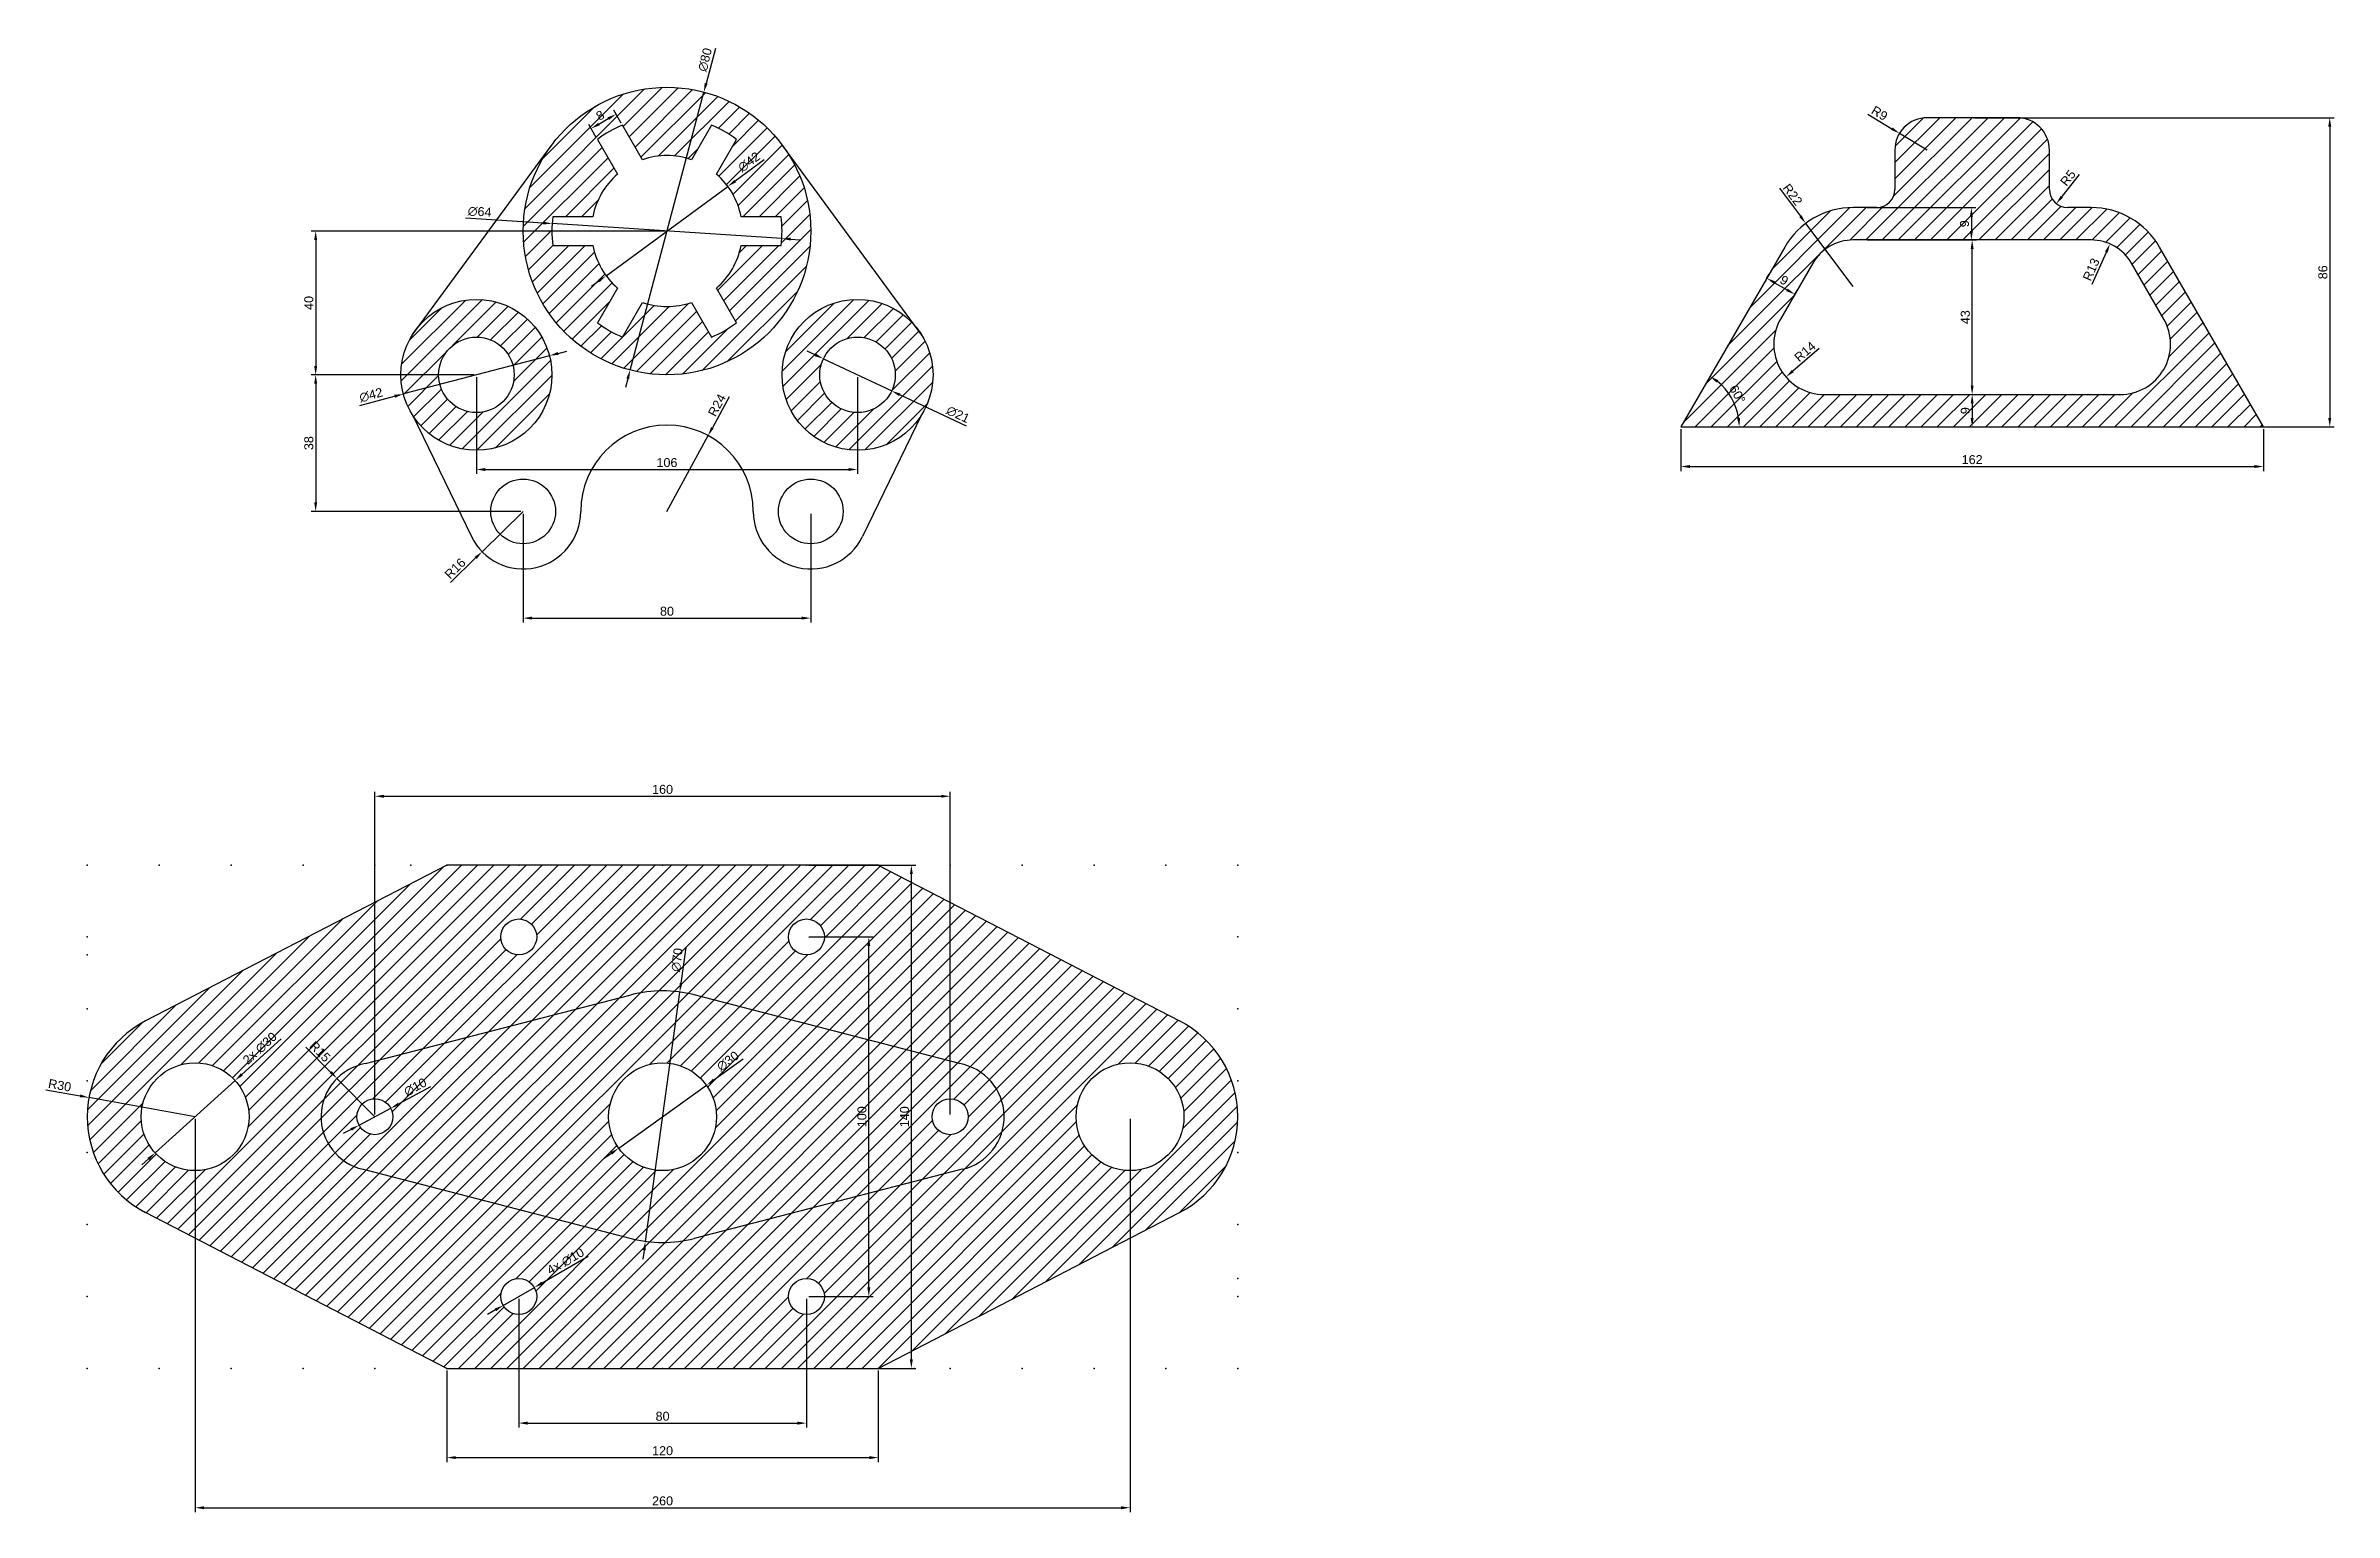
# Model space of a CAD drawing. Header units: millimetres. Extents: x 3148 to 3784, y 1742 to 2150.
import ezdxf

# ---------------------------------------------------------------- set-up
doc = ezdxf.new("R2010")
doc.units = ezdxf.units.MM
doc.styles.get("Standard").update_dxf_attribs({"font": 'arial.ttf'})
doc.dimstyles.new('ISO-25', dxfattribs={"dimtxt": 2.5, "dimasz": 2.5, "dimexe": 1.25, "dimexo": 0.625, "dimtad": 1, "dimtxsty": 'Standard', "dimcen": 2.5, "dimadec": 0, "dimazin": 0, "dimtfac": 1, "dimtmove": 0, "dimatfit": 3, "dimfxl": 0, "dimarcsym": 0})

msp = doc.modelspace()

# ---------------------------------------------------------------- blocks, each defined once
blk = doc.blocks.new('*D1')
at = {"color": 0, "lineweight": -2, "transparency": 16777216}
for p, q in [((3684.07, 2095.84), (3684.69, 2095.84)), ((3683.44, 2055.34), (3683.44, 2093.34)), ((3684.07, 2052.84), (3684.69, 2052.84))]:
    blk.add_line(p, q, dxfattribs=at)
at = {"color": 0, "transparency": 16777216}
for points in [[(3683.03, 2093.34), (3683.86, 2093.34), (3683.44, 2095.84)], [(3683.03, 2055.34), (3683.86, 2055.34), (3683.44, 2052.84)]]:
    blk.add_solid(points, dxfattribs=at)
at = {"layer": 'Defpoints', "color": 0, "transparency": 16777216}
for p in [(3683.44, 2095.84), (3683.44, 2095.84), (3683.44, 2052.84)]:
    blk.add_point(p, dxfattribs=at)
at = {"color": 0, "transparency": 16777216, "insert": (3681.54, 2074.34), "char_height": 2.5, "attachment_point": 5, "rotation": 90}
blk.add_mtext('43', dxfattribs=at)
blk = doc.blocks.new('*D2')
at = {"color": 0, "lineweight": -2, "transparency": 16777216}
for p, q in [((3654.28, 2104.84), (3684.48, 2104.84)), ((3683.23, 2102.34), (3683.23, 2098.34)), ((3654.28, 2095.84), (3684.48, 2095.84))]:
    blk.add_line(p, q, dxfattribs=at)
at = {"color": 0, "transparency": 16777216}
for points in [[(3682.82, 2102.34), (3683.65, 2102.34), (3683.23, 2104.84)], [(3682.82, 2098.34), (3683.65, 2098.34), (3683.23, 2095.84)]]:
    blk.add_solid(points, dxfattribs=at)
at = {"layer": 'Defpoints', "color": 0, "transparency": 16777216}
for p in [(3653.65, 2104.84), (3653.65, 2095.84), (3683.23, 2095.84)]:
    blk.add_point(p, dxfattribs=at)
at = {"color": 0, "transparency": 16777216, "insert": (3681.33, 2100.34), "char_height": 2.5, "attachment_point": 5, "rotation": 90}
blk.add_mtext('9', dxfattribs=at)
blk = doc.blocks.new('*D3')
at = {"color": 0, "lineweight": -2, "transparency": 16777216}
for p, q in [((3683.44, 2050.34), (3683.44, 2046.34)), ((3684.07, 2052.84), (3684.69, 2052.84)), ((3684.07, 2043.84), (3684.69, 2043.84))]:
    blk.add_line(p, q, dxfattribs=at)
at = {"color": 0, "transparency": 16777216}
for points in [[(3683.03, 2050.34), (3683.86, 2050.34), (3683.44, 2052.84)], [(3683.03, 2046.34), (3683.86, 2046.34), (3683.44, 2043.84)]]:
    blk.add_solid(points, dxfattribs=at)
at = {"layer": 'Defpoints', "color": 0, "transparency": 16777216}
for p in [(3683.44, 2052.84), (3683.44, 2043.84), (3683.44, 2043.84)]:
    blk.add_point(p, dxfattribs=at)
at = {"color": 0, "transparency": 16777216, "insert": (3681.54, 2048.34), "char_height": 2.5, "attachment_point": 5, "rotation": 90}
blk.add_mtext('9', dxfattribs=at)
blk = doc.blocks.new('*D4')
at = {"color": 0, "lineweight": -2, "transparency": 16777216}
for p, q in [((3602.44, 2043.21), (3602.44, 2031.55)), ((3764.44, 2043.21), (3764.44, 2031.55)), ((3604.94, 2032.8), (3761.94, 2032.8))]:
    blk.add_line(p, q, dxfattribs=at)
at = {"color": 0, "transparency": 16777216}
for points in [[(3604.94, 2033.22), (3604.94, 2032.39), (3602.44, 2032.8)], [(3761.94, 2033.22), (3761.94, 2032.39), (3764.44, 2032.8)]]:
    blk.add_solid(points, dxfattribs=at)
at = {"layer": 'Defpoints', "color": 0, "transparency": 16777216}
for p in [(3602.44, 2043.84), (3764.44, 2043.84), (3764.44, 2032.8)]:
    blk.add_point(p, dxfattribs=at)
at = {"color": 0, "transparency": 16777216, "insert": (3683.44, 2034.71), "char_height": 2.5, "attachment_point": 5}
blk.add_mtext('162', dxfattribs=at)
blk = doc.blocks.new('*D5')
at = {"color": 0, "lineweight": -2, "transparency": 16777216}
for p, q in [((3684.07, 2129.84), (3784.14, 2129.84)), ((3782.89, 2127.34), (3782.89, 2046.34)), ((3684.07, 2043.84), (3784.14, 2043.84))]:
    blk.add_line(p, q, dxfattribs=at)
at = {"color": 0, "transparency": 16777216}
for points in [[(3782.47, 2127.34), (3783.31, 2127.34), (3782.89, 2129.84)], [(3782.47, 2046.34), (3783.31, 2046.34), (3782.89, 2043.84)]]:
    blk.add_solid(points, dxfattribs=at)
at = {"layer": 'Defpoints', "color": 0, "transparency": 16777216}
for p in [(3683.44, 2129.84), (3683.44, 2043.84), (3782.89, 2043.84)]:
    blk.add_point(p, dxfattribs=at)
at = {"color": 0, "transparency": 16777216, "insert": (3780.99, 2086.84), "char_height": 2.5, "attachment_point": 5, "rotation": 90}
blk.add_mtext('86', dxfattribs=at)
blk = doc.blocks.new('*D6')
at = {"color": 0, "lineweight": -2, "transparency": 16777216}
for p, q in [((3626.26, 2085.09), (3626.95, 2086.28)), ((3628.49, 2083.95), (3631.95, 2081.95)), ((3634.05, 2080.59), (3634.74, 2081.78))]:
    blk.add_line(p, q, dxfattribs=at)
at = {"color": 0, "transparency": 16777216}
for points in [[(3628.7, 2084.31), (3628.28, 2083.59), (3626.32, 2085.2)], [(3632.16, 2082.31), (3631.74, 2081.59), (3634.12, 2080.7)]]:
    blk.add_solid(points, dxfattribs=at)
at = {"layer": 'Defpoints', "color": 0, "transparency": 16777216}
for p in [(3625.95, 2084.55), (3633.74, 2080.05), (3634.12, 2080.7)]:
    blk.add_point(p, dxfattribs=at)
at = {"color": 0, "transparency": 16777216, "insert": (3631.17, 2084.6), "char_height": 2.5, "attachment_point": 5, "rotation": 330}
blk.add_mtext('9', dxfattribs=at)
blk = doc.blocks.new('*D7')
at = {"color": 0, "lineweight": -2, "transparency": 16777216}
blk.add_arc((3602.44, 2043.84), 16.23, 8.83358, 51.16642, dxfattribs=at)
at = {"color": 0, "transparency": 16777216}
for points in [[(3612.39, 2056.14), (3612.86, 2056.83), (3610.56, 2057.9)], [(3618.9, 2046.36), (3618.07, 2046.3), (3618.67, 2043.84)]]:
    blk.add_solid(points, dxfattribs=at)
at = {"layer": 'Defpoints', "color": 0, "transparency": 16777216}
for p in [(3631.31, 2093.84), (3617.7, 2049.39), (3602.44, 2043.84), (3602.44, 2043.84), (3764.44, 2043.84)]:
    blk.add_point(p, dxfattribs=at)
at = {"color": 0, "transparency": 16777216, "insert": (3618.15, 2052.91), "char_height": 2.5, "attachment_point": 5, "rotation": 300}
blk.add_mtext('60°', dxfattribs=at)
blk = doc.blocks.new('*D8')
at = {"color": 0, "lineweight": -2, "transparency": 16777216}
for p, q in [((3654.43, 2130.81), (3661.1, 2126.78)), ((3670.94, 2120.84), (3663.24, 2125.49))]:
    blk.add_line(p, q, dxfattribs=at)
at = {"color": 0, "transparency": 16777216}
blk.add_solid([(3661.31, 2127.14), (3660.88, 2126.43), (3663.24, 2125.49)], dxfattribs=at)
at = {"layer": 'Defpoints', "color": 0, "transparency": 16777216}
for p in [(3663.24, 2125.49), (3670.94, 2120.84)]:
    blk.add_point(p, dxfattribs=at)
at = {"color": 0, "transparency": 16777216, "insert": (3657.68, 2131.07), "char_height": 2.5, "attachment_point": 5, "rotation": 328.888}
blk.add_mtext('R9', dxfattribs=at)
blk = doc.blocks.new('*D9')
at = {"color": 0, "lineweight": -2, "transparency": 16777216}
for p, q in [((3629.86, 2110.21), (3635.67, 2102.45)), ((3650.36, 2082.84), (3637.17, 2100.45))]:
    blk.add_line(p, q, dxfattribs=at)
at = {"color": 0, "transparency": 16777216}
blk.add_solid([(3636.01, 2102.7), (3635.34, 2102.2), (3637.17, 2100.45)], dxfattribs=at)
at = {"layer": 'Defpoints', "color": 0, "transparency": 16777216}
for p in [(3637.17, 2100.45), (3650.36, 2082.84)]:
    blk.add_point(p, dxfattribs=at)
at = {"color": 0, "transparency": 16777216, "insert": (3633.52, 2108.46), "char_height": 2.5, "attachment_point": 5, "rotation": 306.84025}
blk.add_mtext('R22', dxfattribs=at)
blk = doc.blocks.new('*D10')
at = {"color": 0, "lineweight": -2, "transparency": 16777216}
blk.add_line((3716.84, 2083.55), (3720.76, 2092.45), dxfattribs=at)
at = {"color": 0, "transparency": 16777216}
blk.add_solid([(3720.38, 2092.62), (3721.14, 2092.28), (3721.76, 2094.74)], dxfattribs=at)
at = {"layer": 'Defpoints', "color": 0, "transparency": 16777216}
for p in [(3721.76, 2094.74), (3716.52, 2082.84)]:
    blk.add_point(p, dxfattribs=at)
at = {"color": 0, "transparency": 16777216, "insert": (3716.55, 2087.62), "char_height": 2.5, "attachment_point": 5, "rotation": 66.2225}
blk.add_mtext('R13', dxfattribs=at)
blk = doc.blocks.new('*D11')
at = {"color": 0, "lineweight": -2, "transparency": 16777216}
blk.add_line((3640.93, 2065.68), (3633.56, 2059.34), dxfattribs=at)
at = {"color": 0, "transparency": 16777216}
blk.add_solid([(3633.29, 2059.66), (3633.83, 2059.03), (3631.66, 2057.72)], dxfattribs=at)
at = {"layer": 'Defpoints', "color": 0, "transparency": 16777216}
for p in [(3642.28, 2066.84), (3631.66, 2057.72)]:
    blk.add_point(p, dxfattribs=at)
at = {"color": 0, "transparency": 16777216, "insert": (3636.96, 2064.75), "char_height": 2.5, "attachment_point": 5, "rotation": 40.67349}
blk.add_mtext('R14', dxfattribs=at)
blk = doc.blocks.new('*D12')
at = {"color": 0, "lineweight": -2, "transparency": 16777216}
blk.add_line((3713.23, 2114), (3708.39, 2107.88), dxfattribs=at)
at = {"color": 0, "transparency": 16777216}
blk.add_solid([(3708.06, 2108.14), (3708.72, 2107.62), (3706.84, 2105.92)], dxfattribs=at)
at = {"layer": 'Defpoints', "color": 0, "transparency": 16777216}
for p in [(3709.94, 2109.84), (3706.84, 2105.92)]:
    blk.add_point(p, dxfattribs=at)
at = {"color": 0, "transparency": 16777216, "insert": (3710.1, 2113.09), "char_height": 2.5, "attachment_point": 5, "rotation": 51.63084}
blk.add_mtext('R5', dxfattribs=at)
blk = doc.blocks.new('*D13')
at = {"color": 0, "lineweight": -2, "transparency": 16777216}
for p, q in [((3259.23, 1781.31), (3259.23, 1755.85)), ((3379.23, 1781.31), (3379.23, 1755.85)), ((3261.73, 1757.1), (3376.73, 1757.1))]:
    blk.add_line(p, q, dxfattribs=at)
at = {"color": 0, "transparency": 16777216}
for points in [[(3261.73, 1757.52), (3261.73, 1756.68), (3259.23, 1757.1)], [(3376.73, 1757.52), (3376.73, 1756.68), (3379.23, 1757.1)]]:
    blk.add_solid(points, dxfattribs=at)
at = {"layer": 'Defpoints', "color": 0, "transparency": 16777216}
for p in [(3259.23, 1781.93), (3379.23, 1781.93), (3379.23, 1757.1)]:
    blk.add_point(p, dxfattribs=at)
at = {"color": 0, "transparency": 16777216, "insert": (3319.23, 1759), "char_height": 2.5, "attachment_point": 5}
blk.add_mtext('120', dxfattribs=at)
blk = doc.blocks.new('*D14')
at = {"color": 0, "lineweight": -2, "transparency": 16777216}
for p, q in [((3279.23, 1801.31), (3279.23, 1765.44)), ((3359.23, 1801.31), (3359.23, 1765.44)), ((3281.73, 1766.69), (3356.73, 1766.69))]:
    blk.add_line(p, q, dxfattribs=at)
at = {"color": 0, "transparency": 16777216}
for points in [[(3281.73, 1767.11), (3281.73, 1766.27), (3279.23, 1766.69)], [(3356.73, 1767.11), (3356.73, 1766.27), (3359.23, 1766.69)]]:
    blk.add_solid(points, dxfattribs=at)
at = {"layer": 'Defpoints', "color": 0, "transparency": 16777216}
for p in [(3279.23, 1801.93), (3359.23, 1801.93), (3359.23, 1766.69)]:
    blk.add_point(p, dxfattribs=at)
at = {"color": 0, "transparency": 16777216, "insert": (3319.23, 1768.59), "char_height": 2.5, "attachment_point": 5}
blk.add_mtext('80', dxfattribs=at)
blk = doc.blocks.new('*D15')
at = {"color": 0, "lineweight": -2, "transparency": 16777216}
for p, q in [((3213.12, 1873.58), (3202.2, 1863.68)), ((3178.11, 1841.86), (3200.35, 1862)), ((3176.26, 1840.18), (3174.41, 1838.5))]:
    blk.add_line(p, q, dxfattribs=at)
at = {"color": 0, "transparency": 16777216}
for points in [[(3201.92, 1863.99), (3202.48, 1863.37), (3200.35, 1862)], [(3175.98, 1840.49), (3176.54, 1839.87), (3178.11, 1841.86)]]:
    blk.add_solid(points, dxfattribs=at)
at = {"layer": 'Defpoints', "color": 0, "transparency": 16777216}
for p in [(3200.35, 1862), (3178.11, 1841.86)]:
    blk.add_point(p, dxfattribs=at)
at = {"color": 0, "transparency": 16777216, "insert": (3207.26, 1870.93), "char_height": 2.5, "attachment_point": 5, "rotation": 42.17496}
blk.add_mtext('2x ∅30', dxfattribs=at)
blk = doc.blocks.new('*D16')
at = {"color": 0, "lineweight": -2, "transparency": 16777216}
for p, q in [((3254.7, 1860.2), (3245.85, 1855.47)), ((3234.82, 1849.57), (3243.64, 1854.29)), ((3232.62, 1848.4), (3230.41, 1847.22))]:
    blk.add_line(p, q, dxfattribs=at)
at = {"color": 0, "transparency": 16777216}
for points in [[(3245.65, 1855.83), (3246.04, 1855.1), (3243.64, 1854.29)], [(3232.42, 1848.76), (3232.81, 1848.03), (3234.82, 1849.57)]]:
    blk.add_solid(points, dxfattribs=at)
at = {"layer": 'Defpoints', "color": 0, "transparency": 16777216}
for p in [(3243.64, 1854.29), (3234.82, 1849.57)]:
    blk.add_point(p, dxfattribs=at)
at = {"color": 0, "transparency": 16777216, "insert": (3250.45, 1860.16), "char_height": 2.5, "attachment_point": 5, "rotation": 28.11621}
blk.add_mtext('∅10', dxfattribs=at)
blk = doc.blocks.new('*D17')
at = {"color": 0, "lineweight": -2, "transparency": 16777216}
for p, q in [((3341.61, 1867.98), (3333.45, 1862.13)), ((3307.04, 1843.19), (3331.42, 1860.67)), ((3305.01, 1841.73), (3302.98, 1840.27))]:
    blk.add_line(p, q, dxfattribs=at)
at = {"color": 0, "transparency": 16777216}
for points in [[(3333.21, 1862.47), (3333.69, 1861.79), (3331.42, 1860.67)], [(3304.77, 1842.07), (3305.25, 1841.39), (3307.04, 1843.19)]]:
    blk.add_solid(points, dxfattribs=at)
at = {"layer": 'Defpoints', "color": 0, "transparency": 16777216}
for p in [(3331.42, 1860.67), (3307.04, 1843.19)]:
    blk.add_point(p, dxfattribs=at)
at = {"color": 0, "transparency": 16777216, "insert": (3337.4, 1867.39), "char_height": 2.5, "attachment_point": 5, "rotation": 35.64911}
blk.add_mtext('∅30', dxfattribs=at)
blk = doc.blocks.new('*D18')
at = {"color": 0, "lineweight": -2, "transparency": 16777216}
for p, q in [((3325.72, 1899.03), (3324.35, 1889.08)), ((3314.45, 1817.26), (3324.01, 1886.6)), ((3314.11, 1814.78), (3313.77, 1812.31))]:
    blk.add_line(p, q, dxfattribs=at)
at = {"color": 0, "transparency": 16777216}
for points in [[(3323.94, 1889.14), (3324.77, 1889.02), (3324.01, 1886.6)], [(3313.7, 1814.84), (3314.52, 1814.73), (3314.45, 1817.26)]]:
    blk.add_solid(points, dxfattribs=at)
at = {"layer": 'Defpoints', "color": 0, "transparency": 16777216}
for p in [(3324.01, 1886.6), (3314.45, 1817.26)]:
    blk.add_point(p, dxfattribs=at)
at = {"color": 0, "transparency": 16777216, "insert": (3323.26, 1895.56), "char_height": 2.5, "attachment_point": 5, "rotation": 82.1499}
blk.add_mtext('∅70', dxfattribs=at)
blk = doc.blocks.new('*D19')
at = {"color": 0, "lineweight": -2, "transparency": 16777216}
for p, q in [((3298.56, 1813.05), (3285.73, 1805.67)), ((3274.9, 1799.44), (3283.57, 1804.42)), ((3272.73, 1798.19), (3270.56, 1796.95))]:
    blk.add_line(p, q, dxfattribs=at)
at = {"color": 0, "transparency": 16777216}
for points in [[(3285.52, 1806.03), (3285.94, 1805.31), (3283.57, 1804.42)], [(3272.52, 1798.55), (3272.94, 1797.83), (3274.9, 1799.44)]]:
    blk.add_solid(points, dxfattribs=at)
at = {"layer": 'Defpoints', "color": 0, "transparency": 16777216}
for p in [(3283.57, 1804.42), (3274.9, 1799.44)]:
    blk.add_point(p, dxfattribs=at)
at = {"color": 0, "transparency": 16777216, "insert": (3292.25, 1811.69), "char_height": 2.5, "attachment_point": 5, "rotation": 29.90053}
blk.add_mtext('4x ∅10', dxfattribs=at)
blk = doc.blocks.new('*D20')
at = {"color": 0, "lineweight": -2, "transparency": 16777216}
for p, q in [((3147.69, 1859.43), (3157.25, 1857.71)), ((3189.23, 1851.93), (3159.71, 1857.26))]:
    blk.add_line(p, q, dxfattribs=at)
at = {"color": 0, "transparency": 16777216}
blk.add_solid([(3157.32, 1858.12), (3157.17, 1857.3), (3159.71, 1857.26)], dxfattribs=at)
at = {"layer": 'Defpoints', "color": 0, "transparency": 16777216}
for p in [(3159.71, 1857.26), (3189.23, 1851.93)]:
    blk.add_point(p, dxfattribs=at)
at = {"color": 0, "transparency": 16777216, "insert": (3151.58, 1860.66), "char_height": 2.5, "attachment_point": 5, "rotation": 349.76325}
blk.add_mtext('R30', dxfattribs=at)
blk = doc.blocks.new('*D21')
at = {"color": 0, "lineweight": -2, "transparency": 16777216}
for p, q in [((3220.06, 1871.28), (3226.91, 1864.36)), ((3239.23, 1851.93), (3228.67, 1862.59))]:
    blk.add_line(p, q, dxfattribs=at)
at = {"color": 0, "transparency": 16777216}
blk.add_solid([(3227.21, 1864.65), (3226.62, 1864.07), (3228.67, 1862.59)], dxfattribs=at)
at = {"layer": 'Defpoints', "color": 0, "transparency": 16777216}
for p in [(3228.67, 1862.59), (3239.23, 1851.93)]:
    blk.add_point(p, dxfattribs=at)
at = {"color": 0, "transparency": 16777216, "insert": (3223.95, 1870.05), "char_height": 2.5, "attachment_point": 5, "rotation": 314.73863}
blk.add_mtext('R15', dxfattribs=at)
blk = doc.blocks.new('*D22')
at = {"color": 0, "lineweight": -2, "transparency": 16777216}
for p, q in [((3189.23, 1851.31), (3189.23, 1741.9)), ((3449.23, 1851.31), (3449.23, 1741.9)), ((3191.73, 1743.15), (3446.73, 1743.15))]:
    blk.add_line(p, q, dxfattribs=at)
at = {"color": 0, "transparency": 16777216}
for points in [[(3191.73, 1743.56), (3191.73, 1742.73), (3189.23, 1743.15)], [(3446.73, 1743.56), (3446.73, 1742.73), (3449.23, 1743.15)]]:
    blk.add_solid(points, dxfattribs=at)
at = {"layer": 'Defpoints', "color": 0, "transparency": 16777216}
for p in [(3189.23, 1851.93), (3449.23, 1851.93), (3449.23, 1743.15)]:
    blk.add_point(p, dxfattribs=at)
at = {"color": 0, "transparency": 16777216, "insert": (3319.23, 1745.05), "char_height": 2.5, "attachment_point": 5}
blk.add_mtext('260', dxfattribs=at)
blk = doc.blocks.new('*D23')
at = {"color": 0, "lineweight": -2, "transparency": 16777216}
for p, q in [((3359.86, 1901.93), (3377.84, 1901.93)), ((3376.59, 1804.43), (3376.59, 1899.43)), ((3359.86, 1801.93), (3377.84, 1801.93))]:
    blk.add_line(p, q, dxfattribs=at)
at = {"color": 0, "transparency": 16777216}
for points in [[(3376.17, 1899.43), (3377, 1899.43), (3376.59, 1901.93)], [(3376.17, 1804.43), (3377, 1804.43), (3376.59, 1801.93)]]:
    blk.add_solid(points, dxfattribs=at)
at = {"layer": 'Defpoints', "color": 0, "transparency": 16777216}
for p in [(3359.23, 1901.93), (3376.59, 1901.93), (3359.23, 1801.93)]:
    blk.add_point(p, dxfattribs=at)
at = {"color": 0, "transparency": 16777216, "insert": (3374.69, 1851.93), "char_height": 2.5, "attachment_point": 5, "rotation": 90}
blk.add_mtext('100', dxfattribs=at)
blk = doc.blocks.new('*D24')
at = {"color": 0, "lineweight": -2, "transparency": 16777216}
for p, q in [((3359.86, 1921.93), (3389.67, 1921.93)), ((3388.42, 1784.43), (3388.42, 1919.43)), ((3359.86, 1781.93), (3389.67, 1781.93))]:
    blk.add_line(p, q, dxfattribs=at)
at = {"color": 0, "transparency": 16777216}
for points in [[(3388, 1919.43), (3388.83, 1919.43), (3388.42, 1921.93)], [(3388, 1784.43), (3388.83, 1784.43), (3388.42, 1781.93)]]:
    blk.add_solid(points, dxfattribs=at)
at = {"layer": 'Defpoints', "color": 0, "transparency": 16777216}
for p in [(3359.23, 1921.93), (3388.42, 1921.93), (3359.23, 1781.93)]:
    blk.add_point(p, dxfattribs=at)
at = {"color": 0, "transparency": 16777216, "insert": (3386.51, 1851.93), "char_height": 2.5, "attachment_point": 5, "rotation": 90}
blk.add_mtext('140', dxfattribs=at)
blk = doc.blocks.new('*D25')
at = {"color": 0, "lineweight": -2, "transparency": 16777216}
for p, q in [((3239.23, 1852.56), (3239.23, 1942.33)), ((3399.23, 1852.56), (3399.23, 1942.33)), ((3241.73, 1941.08), (3396.73, 1941.08))]:
    blk.add_line(p, q, dxfattribs=at)
at = {"color": 0, "transparency": 16777216}
for points in [[(3241.73, 1941.49), (3241.73, 1940.66), (3239.23, 1941.08)], [(3396.73, 1941.49), (3396.73, 1940.66), (3399.23, 1941.08)]]:
    blk.add_solid(points, dxfattribs=at)
at = {"layer": 'Defpoints', "color": 0, "transparency": 16777216}
for p in [(3399.23, 1941.08), (3239.23, 1851.93), (3399.23, 1851.93)]:
    blk.add_point(p, dxfattribs=at)
at = {"color": 0, "transparency": 16777216, "insert": (3319.23, 1942.98), "char_height": 2.5, "attachment_point": 5}
blk.add_mtext('160', dxfattribs=at)
blk = doc.blocks.new('*U26')
for points in [[(5.57, 4), (-5.57, 4)], [(-5.57, -4), (5.57, -4)]]:
    blk.add_lwpolyline(points)
blk = doc.blocks.new('*U27')
at = {"color": 0, "linetype": 'ByBlock', "lineweight": -2, "transparency": 16777216}
for p, rotation in [((3307.36, 2120.98), 120), ((3333.55, 2120.98), 59.99999999999997), ((3294.27, 2098.31), 180), ((3307.36, 2075.63), 239.9999999999999), ((3333.55, 2075.63), 299.9999999999999)]:
    blk.add_blockref('*U26', p, dxfattribs=dict(at, rotation=rotation))
blk.add_blockref('*U26', (3346.64, 2098.31), dxfattribs=at)
blk = doc.blocks.new('*D28')
at = {"color": 0, "lineweight": -2, "transparency": 16777216}
for p, q in [((3280.45, 2019.68), (3280.45, 1989.38)), ((3360.45, 2019.68), (3360.45, 1989.38)), ((3282.95, 1990.63), (3357.95, 1990.63))]:
    blk.add_line(p, q, dxfattribs=at)
at = {"color": 0, "transparency": 16777216}
for points in [[(3282.95, 1991.05), (3282.95, 1990.22), (3280.45, 1990.63)], [(3357.95, 1991.05), (3357.95, 1990.22), (3360.45, 1990.63)]]:
    blk.add_solid(points, dxfattribs=at)
at = {"layer": 'Defpoints', "color": 0, "transparency": 16777216}
for p in [(3280.45, 2020.31), (3360.45, 2020.31), (3360.45, 1990.63)]:
    blk.add_point(p, dxfattribs=at)
at = {"color": 0, "transparency": 16777216, "insert": (3320.45, 1992.54), "char_height": 2.5, "attachment_point": 5}
blk.add_mtext('80', dxfattribs=at)
blk = doc.blocks.new('*D29')
at = {"color": 0, "lineweight": -2, "transparency": 16777216}
for p, q in [((3319.83, 2098.31), (3221.5, 2098.31)), ((3222.75, 2095.81), (3222.75, 2060.81)), ((3266.83, 2058.31), (3221.5, 2058.31))]:
    blk.add_line(p, q, dxfattribs=at)
at = {"color": 0, "transparency": 16777216}
for points in [[(3222.33, 2095.81), (3223.17, 2095.81), (3222.75, 2098.31)], [(3222.33, 2060.81), (3223.17, 2060.81), (3222.75, 2058.31)]]:
    blk.add_solid(points, dxfattribs=at)
at = {"layer": 'Defpoints', "color": 0, "transparency": 16777216}
for p in [(3320.45, 2098.31), (3222.75, 2058.31), (3267.45, 2058.31)]:
    blk.add_point(p, dxfattribs=at)
at = {"color": 0, "transparency": 16777216, "insert": (3220.85, 2078.31), "char_height": 2.5, "attachment_point": 5, "rotation": 90}
blk.add_mtext('40', dxfattribs=at)
blk = doc.blocks.new('*D30')
at = {"color": 0, "lineweight": -2, "transparency": 16777216}
for p, q in [((3266.83, 2058.31), (3221.5, 2058.31)), ((3222.75, 2055.81), (3222.75, 2022.81)), ((3279.83, 2020.31), (3221.5, 2020.31))]:
    blk.add_line(p, q, dxfattribs=at)
at = {"color": 0, "transparency": 16777216}
for points in [[(3222.33, 2055.81), (3223.17, 2055.81), (3222.75, 2058.31)], [(3222.33, 2022.81), (3223.17, 2022.81), (3222.75, 2020.31)]]:
    blk.add_solid(points, dxfattribs=at)
at = {"layer": 'Defpoints', "color": 0, "transparency": 16777216}
for p in [(3267.45, 2058.31), (3222.75, 2020.31), (3280.45, 2020.31)]:
    blk.add_point(p, dxfattribs=at)
at = {"color": 0, "transparency": 16777216, "insert": (3220.85, 2039.31), "char_height": 2.5, "attachment_point": 5, "rotation": 90}
blk.add_mtext('38', dxfattribs=at)
blk = doc.blocks.new('*D31')
at = {"color": 0, "lineweight": -2, "transparency": 16777216}
for p, q in [((3267.45, 2057.68), (3267.45, 2030.73)), ((3373.45, 2057.68), (3373.45, 2030.73)), ((3269.95, 2031.98), (3370.95, 2031.98))]:
    blk.add_line(p, q, dxfattribs=at)
at = {"color": 0, "transparency": 16777216}
for points in [[(3269.95, 2032.4), (3269.95, 2031.56), (3267.45, 2031.98)], [(3370.95, 2032.4), (3370.95, 2031.56), (3373.45, 2031.98)]]:
    blk.add_solid(points, dxfattribs=at)
at = {"layer": 'Defpoints', "color": 0, "transparency": 16777216}
for p in [(3267.45, 2058.31), (3373.45, 2058.31), (3373.45, 2031.98)]:
    blk.add_point(p, dxfattribs=at)
at = {"color": 0, "transparency": 16777216, "insert": (3320.45, 2033.88), "char_height": 2.5, "attachment_point": 5}
blk.add_mtext('106', dxfattribs=at)
blk = doc.blocks.new('*D32')
at = {"color": 0, "lineweight": -2, "transparency": 16777216}
for p, q in [((3300.8, 2124.35), (3298.74, 2127.91)), ((3301.53, 2128.08), (3304.13, 2129.58)), ((3307.73, 2128.35), (3305.67, 2131.91))]:
    blk.add_line(p, q, dxfattribs=at)
at = {"color": 0, "transparency": 16777216}
for points in [[(3301.33, 2128.44), (3301.74, 2127.72), (3299.37, 2126.83)], [(3303.92, 2129.94), (3304.34, 2129.22), (3306.3, 2130.83)]]:
    blk.add_solid(points, dxfattribs=at)
at = {"layer": 'Defpoints', "color": 0, "transparency": 16777216}
for p in [(3306.3, 2130.83), (3308.04, 2127.8), (3301.12, 2123.8)]:
    blk.add_point(p, dxfattribs=at)
at = {"color": 0, "transparency": 16777216, "insert": (3301.88, 2130.48), "char_height": 2.5, "attachment_point": 5, "rotation": 30}
blk.add_mtext('8', dxfattribs=at)
blk = doc.blocks.new('*D33')
at = {"color": 0, "lineweight": -2, "transparency": 16777216}
for p, q in [((3347.48, 2118.15), (3339.4, 2112.22)), ((3303.53, 2085.88), (3337.38, 2110.74)), ((3301.51, 2084.4), (3299.5, 2082.92))]:
    blk.add_line(p, q, dxfattribs=at)
at = {"color": 0, "transparency": 16777216}
for points in [[(3339.15, 2112.55), (3339.64, 2111.88), (3337.38, 2110.74)], [(3301.26, 2084.74), (3301.76, 2084.07), (3303.53, 2085.88)]]:
    blk.add_solid(points, dxfattribs=at)
at = {"layer": 'Defpoints', "color": 0, "transparency": 16777216}
for p in [(3337.38, 2110.74), (3303.53, 2085.88)]:
    blk.add_point(p, dxfattribs=at)
at = {"color": 0, "transparency": 16777216, "insert": (3343.28, 2117.51), "char_height": 2.5, "attachment_point": 5, "rotation": 36.28391}
blk.add_mtext('∅42', dxfattribs=at)
blk = doc.blocks.new('*D34')
at = {"color": 0, "lineweight": -2, "transparency": 16777216}
for p, q in [((3264.46, 2101.95), (3286.03, 2100.55)), ((3352.39, 2096.23), (3288.52, 2100.38)), ((3354.88, 2096.07), (3357.38, 2095.91))]:
    blk.add_line(p, q, dxfattribs=at)
at = {"color": 0, "transparency": 16777216}
for points in [[(3286.05, 2100.96), (3286, 2100.13), (3288.52, 2100.38)], [(3354.91, 2096.49), (3354.85, 2095.66), (3352.39, 2096.23)]]:
    blk.add_solid(points, dxfattribs=at)
at = {"layer": 'Defpoints', "color": 0, "transparency": 16777216}
for p in [(3288.52, 2100.38), (3352.39, 2096.23)]:
    blk.add_point(p, dxfattribs=at)
at = {"color": 0, "transparency": 16777216, "insert": (3268.35, 2103.67), "char_height": 2.5, "attachment_point": 5, "rotation": 356.28321}
blk.add_mtext('∅64', dxfattribs=at)
blk = doc.blocks.new('*D35')
at = {"color": 0, "lineweight": -2, "transparency": 16777216}
for p, q in [((3333.92, 2149.1), (3331.35, 2139.39)), ((3310.2, 2059.65), (3330.71, 2136.97)), ((3309.56, 2057.23), (3308.92, 2054.81))]:
    blk.add_line(p, q, dxfattribs=at)
at = {"color": 0, "transparency": 16777216}
for points in [[(3330.94, 2139.5), (3331.75, 2139.28), (3330.71, 2136.97)], [(3309.16, 2057.34), (3309.96, 2057.12), (3310.2, 2059.65)]]:
    blk.add_solid(points, dxfattribs=at)
at = {"layer": 'Defpoints', "color": 0, "transparency": 16777216}
for p in [(3330.71, 2136.97), (3310.2, 2059.65)]:
    blk.add_point(p, dxfattribs=at)
at = {"color": 0, "transparency": 16777216, "insert": (3331.05, 2145.96), "char_height": 2.5, "attachment_point": 5, "rotation": 75.15015}
blk.add_mtext('∅80', dxfattribs=at)
blk = doc.blocks.new('*D36')
at = {"color": 0, "lineweight": -2, "transparency": 16777216}
for p, q in [((3361.7, 2063.86), (3359.44, 2064.93)), ((3363.96, 2062.8), (3382.95, 2053.82)), ((3403.75, 2043.99), (3385.21, 2052.75))]:
    blk.add_line(p, q, dxfattribs=at)
at = {"color": 0, "transparency": 16777216}
for points in [[(3361.88, 2064.24), (3361.52, 2063.49), (3363.96, 2062.8)], [(3385.39, 2053.13), (3385.03, 2052.38), (3382.95, 2053.82)]]:
    blk.add_solid(points, dxfattribs=at)
at = {"layer": 'Defpoints', "color": 0, "transparency": 16777216}
for p in [(3363.96, 2062.8), (3382.95, 2053.82)]:
    blk.add_point(p, dxfattribs=at)
at = {"color": 0, "transparency": 16777216, "insert": (3401.4, 2047.28), "char_height": 2.5, "attachment_point": 5, "rotation": 334.70659}
blk.add_mtext('∅21', dxfattribs=at)
blk = doc.blocks.new('*D37')
at = {"color": 0, "lineweight": -2, "transparency": 16777216}
for p, q in [((3287.77, 2063.64), (3247.14, 2052.98)), ((3290.19, 2064.27), (3292.6, 2064.9)), ((3235.02, 2049.81), (3244.72, 2052.35))]:
    blk.add_line(p, q, dxfattribs=at)
at = {"color": 0, "transparency": 16777216}
for points in [[(3290.08, 2064.67), (3290.29, 2063.87), (3287.77, 2063.64)], [(3244.62, 2052.75), (3244.83, 2051.95), (3247.14, 2052.98)]]:
    blk.add_solid(points, dxfattribs=at)
at = {"layer": 'Defpoints', "color": 0, "transparency": 16777216}
for p in [(3287.77, 2063.64), (3247.14, 2052.98)]:
    blk.add_point(p, dxfattribs=at)
at = {"color": 0, "transparency": 16777216, "insert": (3238.16, 2052.67), "char_height": 2.5, "attachment_point": 5, "rotation": 14.69198}
blk.add_mtext('∅42', dxfattribs=at)
blk = doc.blocks.new('*D38')
at = {"color": 0, "lineweight": -2, "transparency": 16777216}
for p, q in [((3337.71, 2052.15), (3333.08, 2043.61)), ((3320.45, 2020.31), (3331.89, 2041.41))]:
    blk.add_line(p, q, dxfattribs=at)
at = {"color": 0, "transparency": 16777216}
blk.add_solid([(3332.71, 2043.81), (3333.45, 2043.41), (3331.89, 2041.41)], dxfattribs=at)
at = {"layer": 'Defpoints', "color": 0, "transparency": 16777216}
for p in [(3331.89, 2041.41), (3320.45, 2020.31)]:
    blk.add_point(p, dxfattribs=at)
at = {"color": 0, "transparency": 16777216, "insert": (3334.34, 2049.87), "char_height": 2.5, "attachment_point": 5, "rotation": 61.54876}
blk.add_mtext('R24', dxfattribs=at)
blk = doc.blocks.new('*D39')
at = {"color": 0, "lineweight": -2, "transparency": 16777216}
for p, q in [((3280.45, 2020.31), (3269.02, 2009.11)), ((3260.29, 2000.56), (3267.24, 2007.36))]:
    blk.add_line(p, q, dxfattribs=at)
at = {"color": 0, "transparency": 16777216}
blk.add_solid([(3266.95, 2007.66), (3267.53, 2007.07), (3269.02, 2009.11)], dxfattribs=at)
at = {"layer": 'Defpoints', "color": 0, "transparency": 16777216}
for p in [(3280.45, 2020.31), (3269.02, 2009.11)]:
    blk.add_point(p, dxfattribs=at)
at = {"color": 0, "transparency": 16777216, "insert": (3261.54, 2004.45), "char_height": 2.5, "attachment_point": 5, "rotation": 44.40833}
blk.add_mtext('R16', dxfattribs=at)

# ---------------------------------------------------------------- dimensions: what is measured, and where the dimension line sits
for p1, p2, picture, middle in [((3310.203, 2059.645), (3330.706, 2136.973), '*D35', (3331.048, 2145.957)), ((3303.526, 2085.882), (3337.382, 2110.737), '*D33', (3343.279, 2117.511)), ((3287.768, 2063.635), (3247.141, 2052.983), '*D37', (3238.165, 2052.667)), ((3314.45, 1817.259), (3324.011, 1886.603), '*D18', (3323.256, 1895.561)), ((3307.042, 1843.188), (3331.42, 1860.673), '*D17', (3337.398, 1867.387)), ((3234.821, 1849.574), (3243.641, 1854.287), '*D16', (3250.448, 1860.159))]:
    dim = msp.add_diameter_dim_2p(p1=p1, p2=p2, dimstyle='ISO-25')
    dim.commit()
    dim.dimension.update_dxf_attribs({"geometry": picture, "text_midpoint": middle})
for p1, p2, distance, picture, middle in [((3301.116, 2123.805), (3308.044, 2127.805), 3.494, '*D32', (3301.882, 2130.477)), ((3625.946, 2084.548), (3633.741, 2080.048), 0.753, '*D6', (3631.171, 2084.597))]:
    dim = msp.add_aligned_dim(p1=p1, p2=p2, distance=distance, dimstyle='ISO-25')
    dim.commit()
    dim.dimension.update_dxf_attribs({"geometry": picture, "text_midpoint": middle})
for center, mpoint, picture, middle in [((3670.943, 2120.84), (3663.238, 2125.49), '*D8', (3657.677, 2131.068)), ((3650.363, 2082.84), (3637.173, 2100.447), '*D9', (3633.521, 2108.456)), ((3320.454, 2020.309), (3331.888, 2041.41), '*D38', (3334.336, 2049.873)), ((3280.454, 2020.309), (3269.024, 2009.113), '*D39', (3261.542, 2004.445)), ((3239.231, 1851.931), (3228.672, 1862.586), '*D21', (3223.955, 1870.048)), ((3189.231, 1851.931), (3159.708, 1857.262), '*D20', (3151.576, 1860.664))]:
    dim = msp.add_radius_dim(center=center, mpoint=mpoint, dimstyle='ISO-25')
    dim.commit()
    dim.dimension.update_dxf_attribs({"geometry": picture, "text_midpoint": middle})
for base, p1, p2, picture, middle in [((3782.891, 2043.84), (3683.443, 2129.84), (3683.443, 2043.84), '*D5', (3780.989, 2086.84)), ((3683.235, 2095.84), (3653.653, 2104.84), (3653.653, 2095.84), '*D2', (3681.334, 2100.34)), ((3222.749, 2058.309), (3320.454, 2098.309), (3267.454, 2058.309), '*D29', (3220.848, 2078.309)), ((3683.443, 2095.84), (3683.443, 2052.84), (3683.443, 2095.84), '*D1', (3681.541, 2074.34)), ((3222.749, 2020.309), (3267.454, 2058.309), (3280.454, 2020.309), '*D30', (3220.847, 2039.309)), ((3683.443, 2043.84), (3683.443, 2052.84), (3683.443, 2043.84), '*D3', (3681.542, 2048.34)), ((3388.416, 1921.931), (3359.231, 1781.931), (3359.231, 1921.931), '*D24', (3386.515, 1851.931)), ((3376.588, 1901.931), (3359.231, 1801.931), (3359.231, 1901.931), '*D23', (3374.687, 1851.931))]:
    dim = msp.add_linear_dim(base=base, p1=p1, p2=p2, angle=90, dimstyle='ISO-25')
    dim.commit()
    dim.dimension.update_dxf_attribs({"geometry": picture, "text_midpoint": middle})
for center, mpoint, picture, middle in [((3709.943, 2109.84), (3706.84, 2105.92), '*D12', (3711.588, 2111.918)), ((3716.523, 2082.84), (3721.765, 2094.736), '*D10', (3718.292, 2086.856)), ((3642.28, 2066.84), (3631.662, 2057.715), '*D11', (3638.19, 2063.325))]:
    dim = msp.add_radius_dim(center=center, mpoint=mpoint, dimstyle='ISO-25')
    dim.commit()
    dim.dimension.update_dxf_attribs({"geometry": picture, "text_midpoint": middle, "dimtype": 164})
for p1, p2, picture, middle in [((3352.387, 2096.235), (3288.522, 2100.384), '*D34', (3268.222, 2101.702)), ((3363.961, 2062.795), (3382.948, 2053.823), '*D36', (3400.557, 2045.501))]:
    dim = msp.add_diameter_dim_2p(p1=p1, p2=p2, dimstyle='ISO-25')
    dim.commit()
    dim.dimension.update_dxf_attribs({"geometry": picture, "text_midpoint": middle, "dimtype": 163})
dim = msp.add_angular_dim_2l(base=(3617.696, 2049.391), line1=((3602.443, 2043.84), (3764.443, 2043.84)), line2=((3631.311, 2093.84), (3602.443, 2043.84)), dimstyle='ISO-25')
dim.commit()
dim.dimension.update_dxf_attribs({"geometry": '*D7', "text_midpoint": (3618.147, 2052.906)})
for base, p1, p2, picture, middle in [((3373.454, 2031.979), (3267.454, 2058.309), (3373.454, 2058.309), '*D31', (3320.454, 2033.881)), ((3764.443, 2032.805), (3602.443, 2043.84), (3764.443, 2043.84), '*D4', (3683.443, 2034.706)), ((3360.454, 1990.634), (3280.454, 2020.309), (3360.454, 2020.309), '*D28', (3320.454, 1992.535)), ((3399.231, 1941.078), (3239.231, 1851.931), (3399.231, 1851.931), '*D25', (3319.231, 1942.979)), ((3449.231, 1743.148), (3189.231, 1851.931), (3449.231, 1851.931), '*D22', (3319.231, 1745.049)), ((3359.231, 1766.69), (3279.231, 1801.931), (3359.231, 1801.931), '*D14', (3319.231, 1768.591)), ((3379.231, 1757.099), (3259.231, 1781.931), (3379.231, 1781.931), '*D13', (3319.231, 1759.001))]:
    dim = msp.add_linear_dim(base=base, p1=p1, p2=p2, dimstyle='ISO-25')
    dim.commit()
    dim.dimension.update_dxf_attribs({"geometry": picture, "text_midpoint": middle})
for p1, p2, text, picture, middle in [((3178.114, 1841.86), (3200.347, 1862.002), '2x <>', '*D15', (3207.265, 1870.929)), ((3274.896, 1799.438), (3283.565, 1804.423), '4x <>', '*D19', (3292.248, 1811.69))]:
    dim = msp.add_diameter_dim_2p(p1=p1, p2=p2, text=text, dimstyle='ISO-25')
    dim.commit()
    dim.dimension.update_dxf_attribs({"geometry": picture, "text_midpoint": middle})

# ---------------------------------------------------------------- hatches: boundary and pattern name
h = msp.add_hatch()
h.set_pattern_fill('ANSI31', color=256)
h.paths.add_polyline_path([(3360.454, 2098.309, 1), (3280.454, 2098.309, 1)])
h.paths.add_polyline_path([(3334.226, 2082.456), (3339.793, 2072.814, -0.0627461), (3332.865, 2068.814), (3327.298, 2078.456, -0.1675169), (3313.611, 2078.456), (3308.044, 2068.814, -0.0627461), (3301.116, 2072.814), (3306.683, 2082.456, -0.1675169), (3299.839, 2094.309), (3288.705, 2094.309, -0.0627461), (3288.705, 2102.309), (3299.839, 2102.309, -0.1675169), (3306.683, 2114.163), (3301.116, 2123.805, -0.0627461), (3308.044, 2127.805), (3313.611, 2118.163, -0.1675169), (3327.298, 2118.163), (3332.865, 2127.805, -0.0627461), (3339.793, 2123.805), (3334.226, 2114.163, -0.1675169), (3341.07, 2102.309), (3352.203, 2102.309, -0.0627461), (3352.203, 2094.309), (3341.07, 2094.309, -0.1675169)], flags=16)
h.paths.add_polyline_path([(3251.542, 2072.012), (3249.609, 2069.379, 0.1397074), (3246.454, 2058.309, 1), (3288.454, 2058.309, 0.695449)])
h.paths.add_polyline_path([(3277.954, 2058.309, -1), (3256.954, 2058.309, -1)], flags=16)
h.paths.add_polyline_path([(3394.454, 2058.309, 0.1397074), (3391.3, 2069.379), (3389.367, 2072.012, 0.695449), (3352.454, 2058.309, 1)])
h.paths.add_polyline_path([(3362.954, 2058.309, -1), (3383.954, 2058.309, -1)], flags=16)
h = msp.add_hatch()
h.set_pattern_fill('ANSI31', color=256)
h.paths.add_polyline_path([(3735.576, 2093.84, 0.2679492), (3716.523, 2104.84), (3709.943, 2104.84, -0.4142136), (3704.943, 2109.84), (3704.943, 2120.84, 0.4142136), (3695.943, 2129.84), (3670.943, 2129.84, 0.4142136), (3661.943, 2120.84), (3661.943, 2109.84, -0.4142136), (3656.943, 2104.84), (3650.363, 2104.84, 0.2679492), (3631.311, 2093.84), (3602.443, 2043.84), (3764.443, 2043.84)])
h.paths.add_polyline_path([(3630.156, 2073.84), (3639.105, 2089.34, -0.2679492), (3650.363, 2095.84), (3716.523, 2095.84, -0.2679492), (3727.782, 2089.34), (3736.731, 2073.84, -0.5773503), (3724.606, 2052.84), (3642.28, 2052.84, -0.5773503)], flags=16)
h = msp.add_hatch()
h.set_pattern_fill('ANSI31', color=256)
h.set_pattern_definition([(45, (-275.535, 71.39), (-2.245064, 2.245064), [])])
h.paths.add_polyline_path([(3175.443, 1878.575, 0.6084953), (3175.443, 1825.286), (3259.231, 1781.931), (3379.231, 1781.931), (3463.018, 1825.286, 0.6084953), (3463.018, 1878.575), (3379.231, 1921.931), (3259.231, 1921.931)])
h.paths.add_polyline_path([(3244.231, 1851.931, -1), (3234.231, 1851.931, -1)], flags=16)
h.paths.add_polyline_path([(3204.231, 1851.931, -1), (3174.231, 1851.931, -1)], flags=16)
h.paths.add_polyline_path([(3274.231, 1901.931, -1), (3284.231, 1901.931, -1)], flags=16)
h.paths.add_polyline_path([(3334.231, 1851.931, -1), (3304.231, 1851.931, -1)], flags=16)
h.paths.add_polyline_path([(3284.231, 1801.931, -1), (3274.231, 1801.931, -1)], flags=16)
h.paths.add_polyline_path([(3354.231, 1901.931, -1), (3364.231, 1901.931, -1)], flags=16)
h.paths.add_polyline_path([(3364.231, 1801.931, -1), (3354.231, 1801.931, -1)], flags=16)
h.paths.add_polyline_path([(3404.231, 1851.931, -1), (3394.231, 1851.931, -1)], flags=16)
h.paths.add_polyline_path([(3464.231, 1851.931, -1), (3434.231, 1851.931, -1)], flags=16)
h.paths.add_polyline_path([(3204.406, 1864.816), (3213.677, 1873.215), (3210.218, 1877.033), (3200.947, 1868.634)], flags=24)
h.paths.add_polyline_path([(3248.227, 1856.013), (3255.152, 1859.713), (3252.724, 1864.256), (3245.799, 1860.556)], flags=24)
h.paths.add_polyline_path([(3335.74, 1862.985), (3342.12, 1867.561), (3339.118, 1871.747), (3332.738, 1867.171)], flags=24)
h.paths.add_polyline_path([(3325.308, 1891.328), (3326.38, 1899.106), (3321.277, 1899.81), (3320.205, 1892.032)], flags=24)
h.paths.add_polyline_path([(3288.18, 1806.339), (3299.025, 1812.576), (3296.457, 1817.042), (3285.612, 1810.805)], flags=24)
h.paths.add_polyline_path([(3219.367, 1870.986), (3224.756, 1865.547), (3228.416, 1869.173), (3223.026, 1874.612)], flags=24)
h.paths.add_polyline_path([(3377.286, 1848.286), (3377.286, 1855.363), (3372.134, 1855.363), (3372.134, 1848.286)], flags=24)
h.paths.add_polyline_path([(3389.114, 1848.286), (3389.114, 1855.363), (3383.962, 1855.363), (3383.962, 1848.286)], flags=24)

# ---------------------------------------------------------------- linework, layer by layer
for p, q in [((3249.609, 2069.379), (3288.206, 2121.974)), ((3391.3, 2069.379), (3352.703, 2121.974)), ((3249.67, 2047.142), (3266.056, 2013.331)), ((3391.239, 2047.142), (3374.853, 2013.331)), ((3259.231, 1921.931), (3175.443, 1878.575)), ((3379.231, 1921.931), (3463.018, 1878.575)), ((3236.653, 1866.708), (3310.459, 1885.814)), ((3401.808, 1866.708), (3328.002, 1885.814)), ((3235.933, 1837.298), (3310.477, 1818.043)), ((3402.528, 1837.298), (3327.984, 1818.043)), ((3259.231, 1781.931), (3175.443, 1825.286)), ((3379.231, 1781.931), (3463.018, 1825.286))]:
    msp.add_line(p, q)
for points in [[(3704.943, 2109.84), (3704.943, 2120.84, 0.4142136), (3695.943, 2129.84), (3670.943, 2129.84, 0.4142136), (3661.943, 2120.84), (3661.943, 2109.84)], [(3656.943, 2104.84), (3650.363, 2104.84, 0.2679492), (3631.311, 2093.84), (3602.443, 2043.84), (3764.443, 2043.84), (3764.443, 2043.84), (3735.576, 2093.84, 0.2679492), (3716.523, 2104.84), (3709.943, 2104.84)]]:
    msp.add_lwpolyline(points, format="xyb")
msp.add_lwpolyline([(3642.28, 2052.84), (3724.606, 2052.84, 0.5773503), (3736.731, 2073.84), (3727.782, 2089.34, 0.2679492), (3716.523, 2095.84), (3650.363, 2095.84, 0.2679492), (3639.105, 2089.34), (3630.156, 2073.84, 0.5773503)], format="xyb", close=True)
for points in [[(3379.231, 1921.931), (3259.231, 1921.931)], [(3259.231, 1781.931), (3379.231, 1781.931)]]:
    msp.add_lwpolyline(points)
for centre, radius in [((3320.454, 2098.309), 40), ((3320.454, 2098.309), 40), ((3267.454, 2058.309), 21), ((3373.454, 2058.309), 21), ((3267.454, 2058.309), 10.5), ((3373.454, 2058.309), 10.5), ((3280.454, 2020.309), 9), ((3360.454, 2020.309), 9), ((3279.231, 1901.931), 5), ((3359.231, 1901.931), 5), ((3189.231, 1851.931), 15), ((3319.231, 1851.931), 15), ((3449.231, 1851.931), 15), ((3239.231, 1851.931), 5), ((3399.231, 1851.931), 5), ((3279.231, 1801.931), 5), ((3359.231, 1801.931), 5)]:
    msp.add_circle(centre, radius)
for centre, radius, start, end in [((3320.454, 2098.309), 32, 112.819244, 127.180756), ((3320.454, 2098.309), 32, 52.819244, 67.180756), ((3320.454, 2098.309), 21, 130.980575, 169.019425), ((3320.454, 2098.309), 21, 70.980575, 109.019425), ((3320.454, 2098.309), 21, 10.980575, 49.019425), ((3656.943, 2109.84), 5, 270, 0), ((3709.943, 2109.84), 5, 180, 270), ((3320.454, 2098.309), 32, 172.819244, 187.180756), ((3320.454, 2098.309), 32, 352.819244, 7.180756), ((3320.454, 2098.309), 21, 190.980575, 229.019425), ((3320.454, 2098.309), 21, 310.980575, 349.019425), ((3320.454, 2098.309), 21, 250.980575, 289.019425), ((3320.454, 2098.309), 32, 232.819244, 247.180756), ((3320.454, 2098.309), 32, 292.819244, 307.180756), ((3320.454, 2020.309), 24, 360, 180), ((3280.454, 2020.309), 16, 205.857258, 0), ((3360.454, 2020.309), 16, 180, 334.142742), ((3319.231, 1851.931), 35, 75.486468, 104.513532), ((3189.231, 1851.931), 30, 117.359369, 242.640631), ((3449.231, 1851.931), 30, 297.359369, 62.640631), ((3239.231, 1851.931), 15, 99.895696, 257.30052), ((3399.231, 1851.931), 15, 282.69948, 80.104304), ((3319.231, 1851.931), 35, 255.517113, 284.482887)]:
    msp.add_arc(centre, radius, start, end)
for p in [(3159.231, 1921.931), (3179.231, 1921.931), (3179.231, 1921.931), (3199.231, 1921.931), (3219.231, 1921.931), (3219.231, 1921.931), (3239.231, 1921.931), (3249.231, 1921.931), (3259.231, 1921.931), (3259.231, 1921.931), (3279.231, 1921.931), (3299.231, 1921.931), (3299.231, 1921.931), (3319.231, 1921.931), (3339.231, 1921.931), (3339.231, 1921.931), (3359.231, 1921.931), (3364.231, 1921.931), (3379.231, 1921.931), (3379.231, 1921.931), (3399.231, 1921.931), (3419.231, 1921.931), (3419.231, 1921.931), (3439.231, 1921.931), (3459.231, 1921.931), (3459.231, 1921.931), (3479.231, 1921.931), (3479.231, 1921.931), (3159.231, 1901.931), (3159.231, 1901.931), (3159.231, 1896.931), (3479.231, 1901.931), (3479.231, 1901.931), (3159.231, 1881.931), (3479.231, 1881.931), (3159.231, 1861.931), (3159.231, 1861.931), (3479.231, 1861.931), (3479.231, 1861.931), (3159.231, 1841.931), (3479.231, 1841.931), (3159.231, 1821.931), (3159.231, 1821.931), (3479.231, 1821.931), (3479.231, 1821.931), (3159.231, 1801.931), (3479.231, 1806.931), (3479.231, 1801.931), (3159.231, 1781.931), (3159.231, 1781.931), (3159.231, 1781.931), (3179.231, 1781.931), (3199.231, 1781.931), (3199.231, 1781.931), (3219.231, 1781.931), (3239.231, 1781.931), (3239.231, 1781.931), (3259.231, 1781.931), (3274.231, 1781.931), (3279.231, 1781.931), (3279.231, 1781.931), (3299.231, 1781.931), (3319.231, 1781.931), (3319.231, 1781.931), (3339.231, 1781.931), (3359.231, 1781.931), (3359.231, 1781.931), (3379.231, 1781.931), (3389.231, 1781.931), (3399.231, 1781.931), (3399.231, 1781.931), (3419.231, 1781.931), (3439.231, 1781.931), (3439.231, 1781.931), (3459.231, 1781.931), (3479.231, 1781.931), (3479.231, 1781.931)]:
    msp.add_point(p)

# ---------------------------------------------------------------- block references
msp.add_blockref('*U27', (0, 0))

msp.set_redraw_order([(e.dxf.handle, doc.entitydb.next_handle()) for e in msp.query("TEXT MTEXT ATTDEF DIMENSION ARC_DIMENSION")])  # texts and dimensions are drawn at this point

doc.saveas('drawing.dxf')
